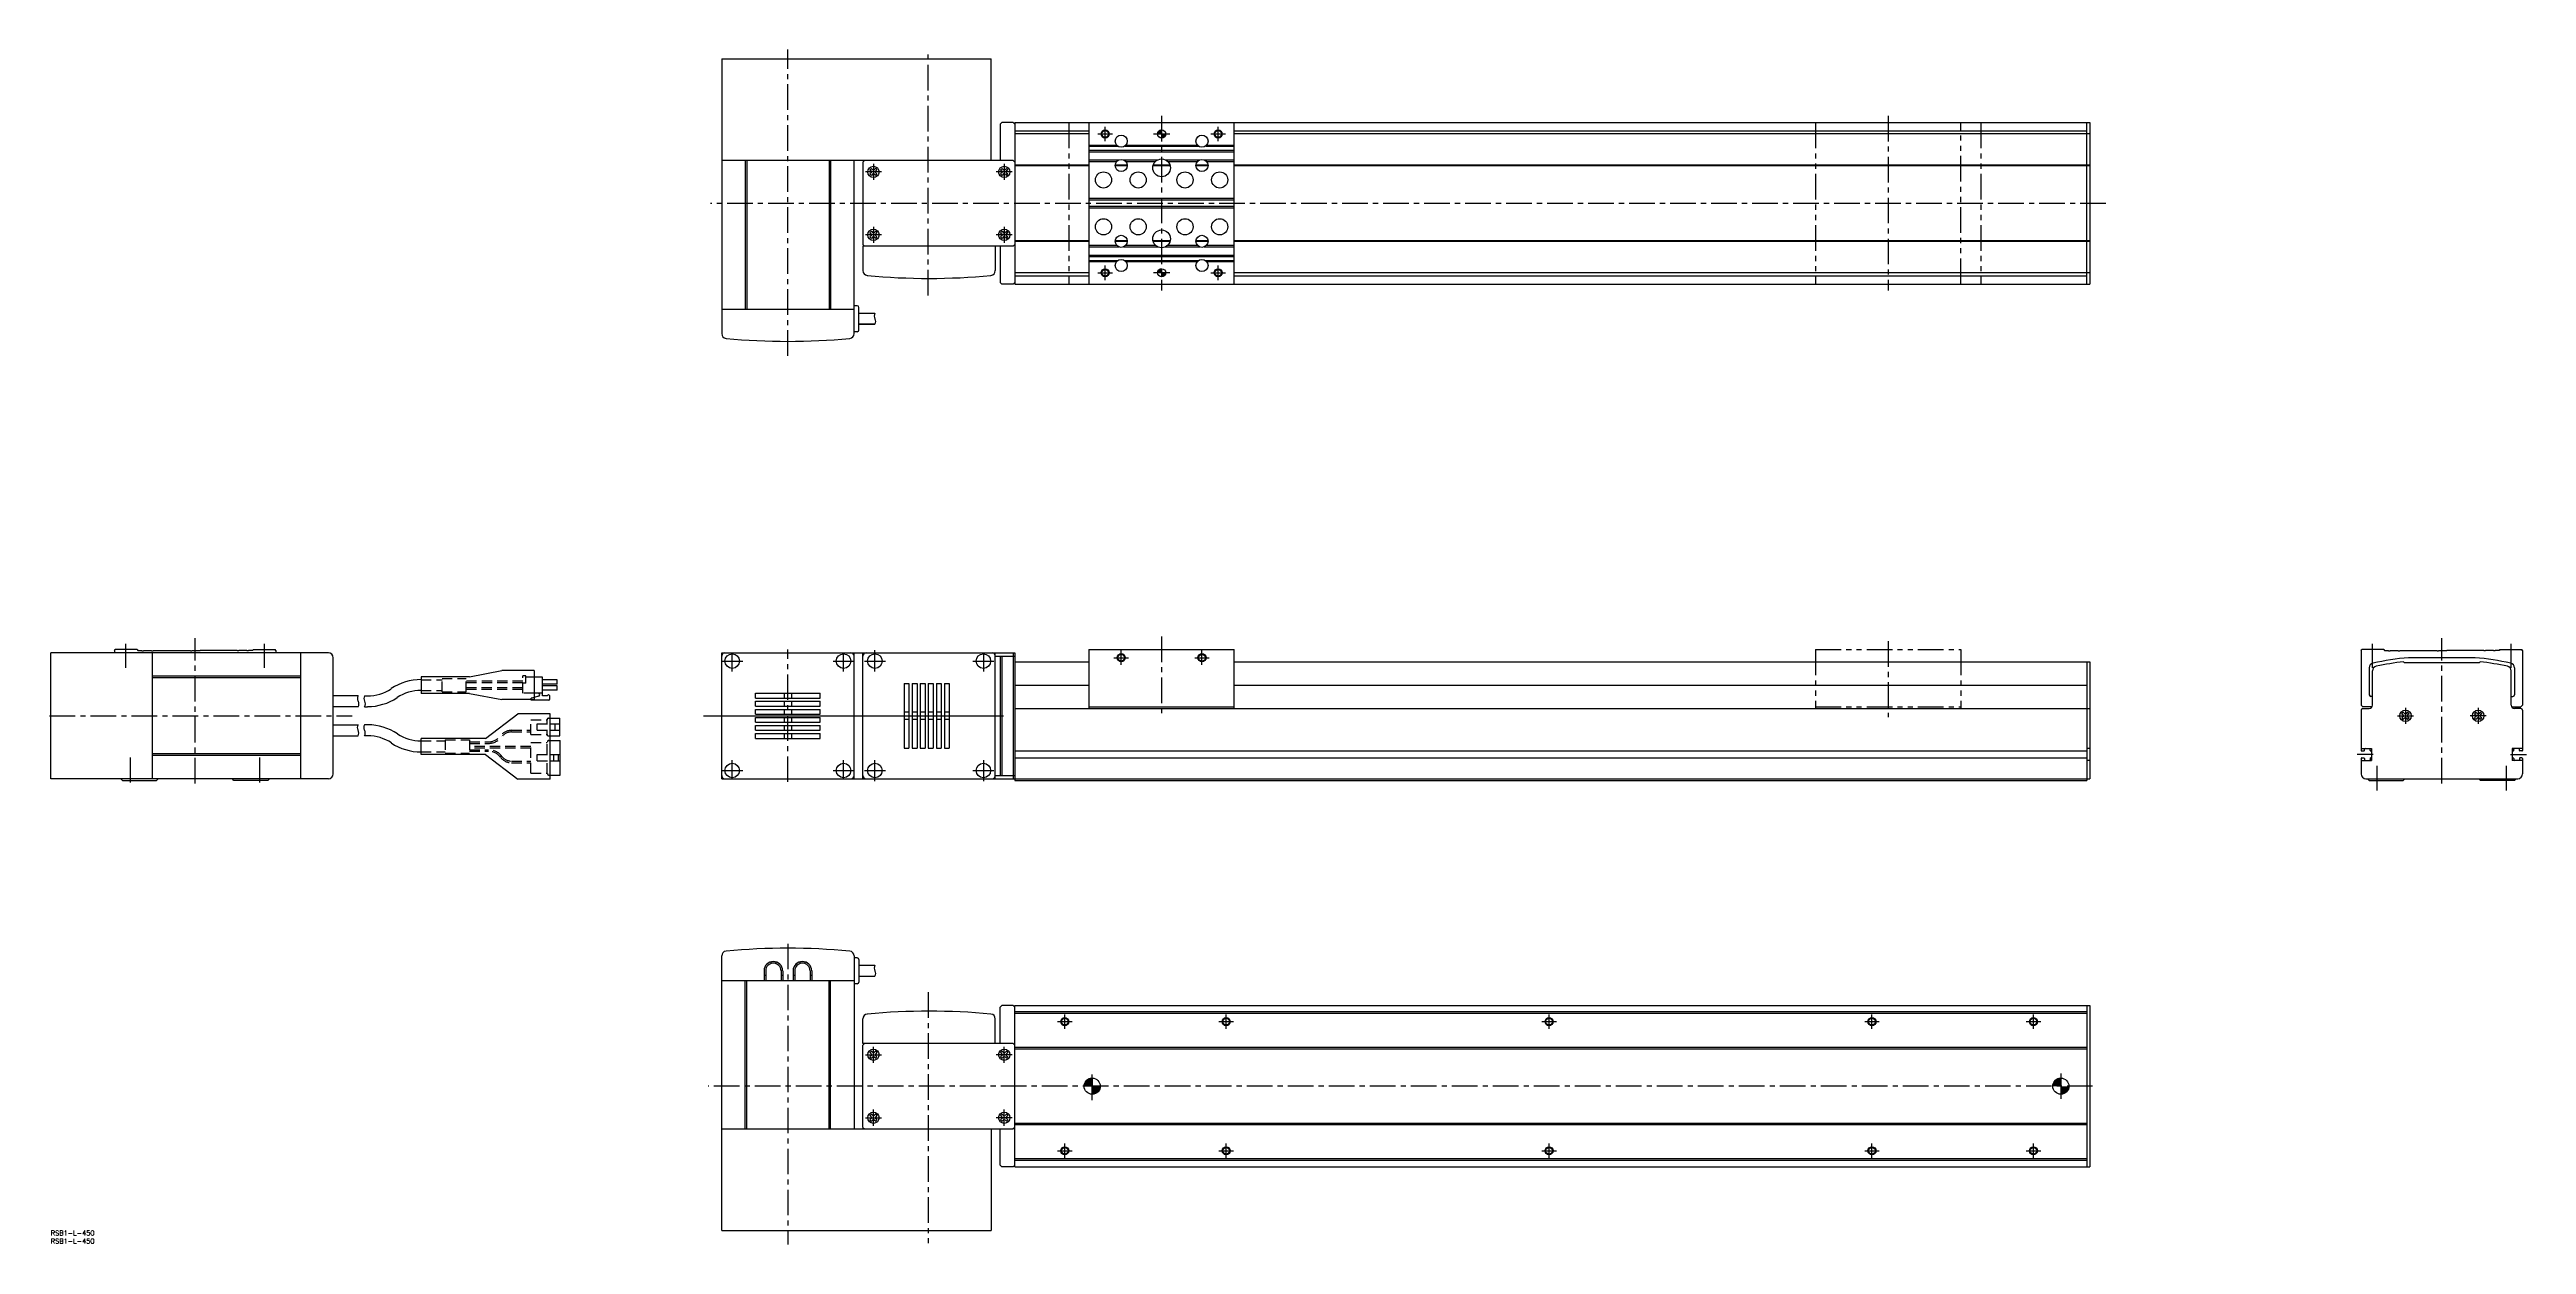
# Model space of a CAD drawing. Extents: x -1 to 1534, y -9 to 732.
import ezdxf

# ---------------------------------------------------------------- set-up
doc = ezdxf.new("R2010")
doc.units = 0
doc.header["$LTSCALE"] = 0.5
for name, pattern in [('CENTER', [50.8, 31.75, -6.35, 6.35, -6.35]), ('DASHED', [19.05, 12.7, -6.35]), ('PHANTOM', [63.5, 31.75, -6.35, 6.35, -6.35, 6.35, -6.35])]:
    doc.linetypes.add(name, pattern=pattern)
for name, color, linetype in [('MSM_CENTER', 1, 'CENTER'), ('MSM_CONTINUOUS', 7, 'CONTINUOUS'), ('MSM_DASHED', 4, 'DASHED'), ('MSM_IMAGINARY', 6, 'PHANTOM'), ('MSM_NARROW', 5, 'CONTINUOUS'), ('MSM_PART_NUMBER', 7, 'CONTINUOUS')]:
    doc.layers.add(name, color=color, linetype=linetype)
doc.styles.get("Standard").update_dxf_attribs({"font": 'txt.shx', "height": 3, "bigfont": 'bigfont.shx'})

# ---------------------------------------------------------------- blocks, each defined once
blk = doc.blocks.new('*U1')
at = {"layer": 'MSM_PART_NUMBER'}
blk.add_text('RSB1-L-450', height=3, dxfattribs=at).set_placement((0, -3))
blk = doc.blocks.new('*U2')
at = {"layer": 'MSM_PART_NUMBER'}
blk.add_text('RSB1-L-450', height=3, dxfattribs=at).set_placement((0, -8))
blk = doc.blocks.new('*U5')
at = {"layer": 'MSM_CONTINUOUS', "linetype": 'CONTINUOUS'}
for p, q in [((686, 680.8), (685.6, 679.5)), ((686.9, 681.7), (686, 680.8)), ((688.1, 682), (686.9, 681.7)), ((688.1, 681.7), (688.1, 682)), ((688.1, 681.7), (688.1, 680.8)), ((688.1, 680.8), (688.1, 679.5)), ((688.1, 679.5), (688.1, 678.2)), ((688.1, 678.2), (688.1, 677.3)), ((689.4, 677.3), (688.1, 677)), ((688.1, 677), (688.1, 677.3)), ((690.3, 678.2), (689.4, 677.3)), ((690.6, 679.5), (690.3, 678.2))]:
    blk.add_line(p, q, dxfattribs=at)
for points in [[(686, 680.8), (685.6, 679.5), (688.1, 679.5)], [(686.9, 681.7), (686, 680.8), (688.1, 680.8)], [(688.1, 682), (686.9, 681.7), (688.1, 681.7)], [(688.1, 679.5), (688.1, 678.2), (690.3, 678.2)], [(688.1, 678.2), (688.1, 677.3), (689.4, 677.3)]]:
    blk.add_solid(points, dxfattribs=at)
at = {"layer": 'MSM_CONTINUOUS', "linetype": 'CONTINUOUS', "extrusion": (0, 0, -1)}
for points in [[(-686, 680.8), (-688.1, 680.8), (-688.1, 679.5)], [(-686.9, 681.7), (-688.1, 681.7), (-688.1, 680.8)], [(-688.1, 679.5), (-690.6, 679.5), (-690.3, 678.2)], [(-688.1, 678.2), (-690.3, 678.2), (-689.4, 677.3)], [(-688.1, 677.3), (-689.4, 677.3), (-688.1, 677)]]:
    blk.add_solid(points, dxfattribs=at)
blk = doc.blocks.new('*U6')
at = {"layer": 'MSM_CONTINUOUS', "linetype": 'CONTINUOUS'}
for p, q in [((686, 594.7), (685.6, 593.5)), ((686.9, 595.7), (686, 594.7)), ((688.1, 596), (686.9, 595.7)), ((688.1, 595.7), (688.1, 596)), ((688.1, 595.7), (688.1, 594.7)), ((688.1, 594.7), (688.1, 593.5)), ((688.1, 593.5), (688.1, 592.2)), ((688.1, 592.2), (688.1, 591.3)), ((689.4, 591.3), (688.1, 591)), ((688.1, 591), (688.1, 591.3)), ((690.3, 592.2), (689.4, 591.3)), ((690.6, 593.5), (690.3, 592.2))]:
    blk.add_line(p, q, dxfattribs=at)
for points in [[(686, 594.7), (685.6, 593.5), (688.1, 593.5)], [(686.9, 595.7), (686, 594.7), (688.1, 594.7)], [(688.1, 596), (686.9, 595.7), (688.1, 595.7)], [(688.1, 593.5), (688.1, 592.2), (690.3, 592.2)], [(688.1, 592.2), (688.1, 591.3), (689.4, 591.3)]]:
    blk.add_solid(points, dxfattribs=at)
at = {"layer": 'MSM_CONTINUOUS', "linetype": 'CONTINUOUS', "extrusion": (0, 0, -1)}
for points in [[(-686, 594.7), (-688.1, 594.7), (-688.1, 593.5)], [(-686.9, 595.7), (-688.1, 595.7), (-688.1, 594.7)], [(-688.1, 593.5), (-690.6, 593.5), (-690.3, 592.2)], [(-688.1, 592.2), (-690.3, 592.2), (-689.4, 591.3)], [(-688.1, 591.3), (-689.4, 591.3), (-688.1, 591)]]:
    blk.add_solid(points, dxfattribs=at)
blk = doc.blocks.new('*U7')
at = {"layer": 'MSM_CONTINUOUS', "linetype": 'CONTINUOUS'}
for p, q in [((641.6, 93), (640.5, 91.4)), ((643.2, 94.1), (641.6, 93)), ((645.1, 94.5), (643.2, 94.1)), ((645.1, 94.1), (645.1, 94.5)), ((645.1, 94.1), (645.1, 93)), ((645.1, 93), (645.1, 91.4)), ((640.5, 91.4), (640.1, 89.5)), ((645.1, 91.4), (645.1, 89.5)), ((645.1, 89.5), (645.1, 87.6)), ((645.1, 87.6), (645.1, 86)), ((645.1, 86), (645.1, 84.9)), ((647.1, 84.9), (645.1, 84.5)), ((645.1, 84.5), (645.1, 84.9)), ((648.7, 86), (647.1, 84.9)), ((649.8, 87.6), (648.7, 86)), ((650.1, 89.5), (649.8, 87.6))]:
    blk.add_line(p, q, dxfattribs=at)
for points in [[(641.6, 93), (640.5, 91.4), (645.1, 91.4)], [(643.2, 94.1), (641.6, 93), (645.1, 93)], [(645.1, 94.5), (643.2, 94.1), (645.1, 94.1)], [(640.5, 91.4), (640.1, 89.5), (645.1, 89.5)], [(645.1, 89.5), (645.1, 87.6), (649.8, 87.6)], [(645.1, 87.6), (645.1, 86), (648.7, 86)], [(645.1, 86), (645.1, 84.9), (647.1, 84.9)]]:
    blk.add_solid(points, dxfattribs=at)
at = {"layer": 'MSM_CONTINUOUS', "linetype": 'CONTINUOUS', "extrusion": (0, 0, -1)}
for points in [[(-641.6, 93), (-645.1, 93), (-645.1, 91.4)], [(-643.2, 94.1), (-645.1, 94.1), (-645.1, 93)], [(-640.5, 91.4), (-645.1, 91.4), (-645.1, 89.5)], [(-645.1, 89.5), (-650.1, 89.5), (-649.8, 87.6)], [(-645.1, 87.6), (-649.8, 87.6), (-648.7, 86)], [(-645.1, 86), (-648.7, 86), (-647.1, 84.9)], [(-645.1, 84.9), (-647.1, 84.9), (-645.1, 84.5)]]:
    blk.add_solid(points, dxfattribs=at)
blk = doc.blocks.new('*U8')
at = {"layer": 'MSM_CONTINUOUS', "linetype": 'CONTINUOUS'}
for p, q in [((1241.6, 93), (1240.5, 91.4)), ((1243.2, 94.1), (1241.6, 93)), ((1245.1, 94.5), (1243.2, 94.1)), ((1245.1, 94.1), (1245.1, 94.5)), ((1245.1, 94.1), (1245.1, 93)), ((1245.1, 93), (1245.1, 91.4)), ((1240.5, 91.4), (1240.1, 89.5)), ((1245.1, 91.4), (1245.1, 89.5)), ((1245.1, 89.5), (1245.1, 87.6)), ((1245.1, 87.6), (1245.1, 86)), ((1245.1, 86), (1245.1, 84.9)), ((1247.1, 84.9), (1245.1, 84.5)), ((1245.1, 84.5), (1245.1, 84.9)), ((1248.7, 86), (1247.1, 84.9)), ((1249.8, 87.6), (1248.7, 86)), ((1250.1, 89.5), (1249.8, 87.6))]:
    blk.add_line(p, q, dxfattribs=at)
for points in [[(1241.6, 93), (1240.5, 91.4), (1245.1, 91.4)], [(1243.2, 94.1), (1241.6, 93), (1245.1, 93)], [(1245.1, 94.5), (1243.2, 94.1), (1245.1, 94.1)], [(1240.5, 91.4), (1240.1, 89.5), (1245.1, 89.5)], [(1245.1, 89.5), (1245.1, 87.6), (1249.8, 87.6)], [(1245.1, 87.6), (1245.1, 86), (1248.7, 86)], [(1245.1, 86), (1245.1, 84.9), (1247.1, 84.9)]]:
    blk.add_solid(points, dxfattribs=at)
at = {"layer": 'MSM_CONTINUOUS', "linetype": 'CONTINUOUS', "extrusion": (0, 0, -1)}
for points in [[(-1241.6, 93), (-1245.1, 93), (-1245.1, 91.4)], [(-1243.2, 94.1), (-1245.1, 94.1), (-1245.1, 93)], [(-1240.5, 91.4), (-1245.1, 91.4), (-1245.1, 89.5)], [(-1245.1, 89.5), (-1250.1, 89.5), (-1249.8, 87.6)], [(-1245.1, 87.6), (-1249.8, 87.6), (-1248.7, 86)], [(-1245.1, 86), (-1248.7, 86), (-1247.1, 84.9)], [(-1245.1, 84.9), (-1247.1, 84.9), (-1245.1, 84.5)]]:
    blk.add_solid(points, dxfattribs=at)

msp = doc.modelspace()

# ---------------------------------------------------------------- linework, layer by layer
at = {"layer": 'MSM_CENTER'}
for p, q in [((456.6, 542), (456.6, 731.8)), ((543.6, 579.5), (543.6, 730.7)), ((688.1, 690.8), (688.1, 582.6)), ((1138.1, 690.8), (1138.1, 582.6)), ((648.6, 679.5), (657.6, 679.5)), ((653.1, 675), (653.1, 684)), ((683.1, 679.5), (693.2, 679.5)), ((718.6, 679.5), (727.6, 679.5)), ((723.1, 675), (723.1, 684)), ((509.6, 661), (509.6, 651)), ((590.6, 661), (590.6, 651)), ((514.6, 656), (504.6, 656)), ((595.6, 656), (585.6, 656)), ((1273, 636.5), (408.7, 636.5)), ((514.6, 617), (504.6, 617)), ((509.6, 622), (509.6, 612)), ((595.6, 617), (585.6, 617)), ((590.6, 622), (590.6, 612)), ((648.6, 593.5), (657.6, 593.5)), ((653.1, 589), (653.1, 598)), ((693.2, 593.5), (683.1, 593.5)), ((718.6, 593.5), (727.6, 593.5)), ((723.1, 589), (723.1, 598)), ((46.5, 348.7), (46.5, 363.5)), ((89.5, 277.1), (89.5, 367.2)), ((132.5, 348.7), (132.5, 363.5)), ((415.6, 352.9), (428.6, 352.9)), ((422.1, 346.4), (422.1, 358)), ((456.6, 278), (456.6, 360)), ((484.6, 352.9), (497.6, 352.9)), ((491.1, 346.4), (491.1, 358)), ((504, 352.9), (517, 352.9)), ((510.5, 346.4), (510.5, 359.6)), ((571.2, 352.9), (584.2, 352.9)), ((577.7, 358), (577.7, 346.4)), ((658.6, 355), (667.6, 355)), ((663.1, 350.5), (663.1, 359.5)), ((688.1, 368.2), (688.1, 318.5)), ((708.6, 355), (717.6, 355)), ((713.1, 350.5), (713.1, 359.5)), ((1138.1, 365.2), (1138.1, 318.1)), ((1438.1, 348.7), (1438.1, 363.5)), ((1481.1, 277.1), (1481.1, 367.2)), ((1524.1, 348.7), (1524.1, 363.5)), ((1458.6, 324), (1458.6, 314)), ((1503.6, 324), (1503.6, 314)), ((-0.7, 319), (186.7, 319)), ((404.3, 319), (590.1, 319)), ((413.6, 319), (584.6, 319)), ((1453.6, 319), (1463.6, 319)), ((1508.6, 319), (1498.6, 319)), ((49.5, 277.7), (49.5, 293.1)), ((129.5, 277.7), (129.5, 293.1)), ((422.1, 280), (422.1, 291.6)), ((491.1, 280), (491.1, 291.6)), ((510.5, 278.5), (510.5, 291.6)), ((577.7, 291.6), (577.7, 278.5)), ((1438.5, 295), (1428.6, 295)), ((1523.7, 295), (1533.5, 295)), ((415.6, 285.1), (428.6, 285.1)), ((484.6, 285.1), (497.6, 285.1)), ((504, 285.1), (517, 285.1)), ((571.2, 285.1), (584.2, 285.1)), ((1441.1, 272.7), (1441.1, 288.1)), ((1521.1, 272.7), (1521.1, 288.1)), ((456.6, 177.8), (456.6, -8.6)), ((543.6, 147.7), (543.6, -7.7)), ((623.6, 129.5), (632.6, 129.5)), ((628.1, 125), (628.1, 134)), ((723.6, 129.5), (732.6, 129.5)), ((728.1, 125), (728.1, 134)), ((923.6, 129.5), (932.6, 129.5)), ((928.1, 125), (928.1, 134)), ((1123.6, 129.5), (1132.6, 129.5)), ((1128.1, 125), (1128.1, 134)), ((1223.6, 129.5), (1232.6, 129.5)), ((1228.1, 125), (1228.1, 134)), ((504.6, 109), (514.6, 109)), ((509.6, 104), (509.6, 114)), ((595.6, 109), (585.6, 109)), ((590.6, 104), (590.6, 114)), ((645.1, 80.9), (645.1, 98.1)), ((1245.1, 97.3), (1245.1, 81.7)), ((1264.8, 89.5), (407.3, 89.5)), ((504.6, 70), (514.6, 70)), ((509.6, 65), (509.6, 75)), ((595.6, 70), (585.6, 70)), ((590.6, 65), (590.6, 75)), ((623.6, 49.5), (632.6, 49.5)), ((628.1, 45), (628.1, 54)), ((723.6, 49.5), (732.6, 49.5)), ((728.1, 45), (728.1, 54)), ((923.6, 49.5), (932.6, 49.5)), ((928.1, 45), (928.1, 54)), ((1123.6, 49.5), (1132.6, 49.5)), ((1128.1, 45), (1128.1, 54)), ((1223.6, 49.5), (1232.6, 49.5)), ((1228.1, 45), (1228.1, 54))]:
    msp.add_line(p, q, dxfattribs=at)
at = {"layer": 'MSM_CONTINUOUS'}
for p, q in [((415.6, 726), (415.6, 555.8)), ((415.6, 726), (582.6, 726)), ((582.6, 663), (582.6, 726)), ((588.1, 685.5), (589.1, 686.5)), ((588.1, 685.5), (588.1, 663)), ((596.1, 686.5), (589.1, 686.5)), ((596.1, 686.5), (597.1, 685.5)), ((597.1, 686.5), (1263.1, 686.5)), ((597.1, 686.5), (597.1, 586.5)), ((597.1, 681.5), (643.1, 681.5)), ((643.1, 679.5), (597.1, 679.5)), ((643.1, 686.5), (643.1, 586.5)), ((733.1, 586.5), (733.1, 686.5)), ((733.1, 681.5), (1261.1, 681.5)), ((1263.1, 679.5), (733.1, 679.5)), ((1261.1, 586.5), (1261.1, 686.5)), ((1263.1, 686.5), (1263.1, 586.5)), ((596.1, 663), (415.6, 663)), ((430.1, 663), (430.1, 571)), ((431.1, 663), (431.1, 571)), ((482.1, 663), (482.1, 571)), ((483.1, 663), (483.1, 571)), ((497.6, 555.8), (497.6, 663)), ((504.1, 663), (503.1, 662)), ((503.1, 662), (503.1, 611)), ((596.1, 663), (597.1, 662)), ((643.1, 660.2), (597.1, 660.2)), ((643.1, 659.8), (597.1, 659.8)), ((643.1, 672.5), (660.3, 672.5)), ((643.1, 672), (660.9, 672)), ((643.1, 669.5), (733.1, 669.5)), ((643.1, 668.5), (733.1, 668.5)), ((643.1, 663.5), (661.8, 663.5)), ((643.1, 662.5), (660.3, 662.5)), ((666.9, 660.2), (659.4, 660.2)), ((666.9, 659.8), (659.4, 659.8)), ((664.5, 663.5), (685.8, 663.5)), ((665.4, 672), (710.9, 672)), ((665.9, 672.5), (710.3, 672.5)), ((665.9, 662.5), (684.4, 662.5)), ((693.5, 659.8), (682.8, 659.8)), ((693.4, 660.2), (682.9, 660.2)), ((690.4, 663.5), (711.8, 663.5)), ((691.9, 662.5), (710.3, 662.5)), ((716.9, 660.2), (709.4, 660.2)), ((716.9, 659.8), (709.4, 659.8)), ((714.5, 663.5), (733.1, 663.5)), ((715.4, 672), (733.1, 672)), ((715.9, 672.5), (733.1, 672.5)), ((715.9, 662.5), (733.1, 662.5)), ((1263.1, 660.2), (733.1, 660.2)), ((1263.1, 659.8), (733.1, 659.8)), ((507.4, 657.3), (508.3, 658.2)), ((507.4, 657.3), (508.4, 656.4)), ((508.4, 655.6), (507.4, 654.7)), ((507.4, 654.7), (508.3, 653.8)), ((508.3, 658.2), (509.2, 657.3)), ((509.2, 654.7), (508.3, 653.8)), ((511, 658.2), (510.1, 657.3)), ((510.1, 654.7), (511, 653.8)), ((511.8, 657.3), (510.9, 656.4)), ((510.9, 655.6), (511.8, 654.7)), ((511, 658.2), (511.8, 657.3)), ((511, 653.8), (511.8, 654.7)), ((588.4, 657.3), (589.3, 658.2)), ((588.4, 657.3), (589.4, 656.4)), ((589.4, 655.6), (588.4, 654.7)), ((588.4, 654.7), (589.3, 653.8)), ((589.3, 658.2), (590.2, 657.3)), ((590.2, 654.7), (589.3, 653.8)), ((592, 658.2), (591.1, 657.3)), ((591.1, 654.7), (592, 653.8)), ((592.8, 657.3), (591.9, 656.4)), ((591.9, 655.6), (592.8, 654.7)), ((592, 658.2), (592.8, 657.3)), ((592, 653.8), (592.8, 654.7)), ((733.1, 639.5), (643.1, 639.5)), ((733.1, 638.5), (643.1, 638.5)), ((733.1, 634.5), (643.1, 634.5)), ((733.1, 633.5), (643.1, 633.5)), ((507.4, 618.3), (508.3, 619.2)), ((507.4, 618.3), (508.4, 617.4)), ((508.4, 616.6), (507.4, 615.7)), ((507.4, 615.7), (508.3, 614.8)), ((508.3, 619.2), (509.2, 618.3)), ((509.2, 615.7), (508.3, 614.8)), ((511, 619.2), (510.1, 618.3)), ((510.1, 615.7), (511, 614.8)), ((511.8, 618.3), (510.9, 617.4)), ((510.9, 616.6), (511.8, 615.7)), ((511, 619.2), (511.8, 618.3)), ((511, 614.8), (511.8, 615.7)), ((588.4, 618.3), (589.3, 619.2)), ((588.4, 618.3), (589.4, 617.4)), ((589.4, 616.6), (588.4, 615.7)), ((588.4, 615.7), (589.3, 614.8)), ((589.3, 619.2), (590.2, 618.3)), ((590.2, 615.7), (589.3, 614.8)), ((592, 619.2), (591.1, 618.3)), ((591.1, 615.7), (592, 614.8)), ((592.8, 618.3), (591.9, 617.4)), ((591.9, 616.6), (592.8, 615.7)), ((592, 619.2), (592.8, 618.3)), ((592, 614.8), (592.8, 615.7)), ((503.1, 611), (504.1, 610)), ((596.1, 610), (503.1, 610)), ((503.1, 610), (503.1, 594.8)), ((585.1, 610), (585.1, 594.8)), ((588.1, 610), (588.1, 587.5)), ((596.1, 610), (597.1, 611)), ((643.1, 613.2), (597.1, 613.2)), ((643.1, 612.8), (597.1, 612.8)), ((643.1, 610.5), (660.3, 610.5)), ((643.1, 609.5), (661.8, 609.5)), ((643.1, 604.5), (733.1, 604.5)), ((643.1, 603.5), (733.1, 603.5)), ((643.1, 601), (660.9, 601)), ((643.1, 600.5), (660.3, 600.5)), ((666.9, 613.2), (659.4, 613.2)), ((666.9, 612.8), (659.4, 612.8)), ((664.5, 609.5), (685.8, 609.5)), ((665.4, 601), (710.9, 601)), ((665.9, 610.5), (684.4, 610.5)), ((665.9, 600.5), (710.3, 600.5)), ((693.5, 613.2), (682.8, 613.2)), ((693.4, 612.8), (682.9, 612.8)), ((690.4, 609.5), (711.8, 609.5)), ((691.9, 610.5), (710.3, 610.5)), ((716.9, 613.2), (709.4, 613.2)), ((716.9, 612.8), (709.4, 612.8)), ((714.5, 609.5), (733.1, 609.5)), ((715.4, 601), (733.1, 601)), ((715.9, 610.5), (733.1, 610.5)), ((715.9, 600.5), (733.1, 600.5)), ((1263.1, 613.2), (733.1, 613.2)), ((1263.1, 612.8), (733.1, 612.8)), ((589.1, 586.5), (588.1, 587.5)), ((596.1, 586.5), (589.1, 586.5)), ((597.1, 587.5), (596.1, 586.5)), ((643.1, 593.5), (597.1, 593.5)), ((597.1, 591.5), (643.1, 591.5)), ((597.1, 586.5), (1263.1, 586.5)), ((1263.1, 593.5), (733.1, 593.5)), ((733.1, 591.5), (1261.1, 591.5)), ((415.6, 571), (497.6, 571)), ((499.6, 573), (497.6, 573)), ((500.6, 558), (500.6, 572)), ((500.6, 568.4), (510.5, 568.4)), ((510.5, 568.3), (500.6, 568.3)), ((499.6, 557), (497.6, 557)), ((500.6, 561.6), (510.5, 561.6)), ((510.5, 561.6), (500.6, 561.6)), ((172, 358), (0, 358)), ((0, 280), (0, 358)), ((39.5, 359.5), (40, 360)), ((39.5, 359.5), (39.5, 358)), ((53.5, 360), (40, 360)), ((53.5, 360), (54, 359.5)), ((54, 359.5), (56.5, 359.5)), ((56.5, 359.5), (56.5, 359.2)), ((56.5, 359.2), (57.5, 359.2)), ((57.5, 359.5), (62.5, 359.5)), ((57.5, 359.5), (57.5, 359.2)), ((62.5, 359.5), (62.5, 359.2)), ((62.5, 359.2), (63.5, 359.2)), ((63, 280), (63, 358)), ((63.5, 359.5), (86.5, 359.5)), ((63.5, 359.5), (63.5, 359.2)), ((86.5, 359.5), (86.5, 359.2)), ((86.5, 359.2), (87.5, 359.2)), ((87.5, 359.5), (87.5, 359.2)), ((87.5, 359.5), (91.5, 359.5)), ((91.5, 359.5), (91.5, 359.2)), ((92.5, 359.2), (91.5, 359.2)), ((115.5, 359.5), (92.5, 359.5)), ((92.5, 359.5), (92.5, 359.2)), ((115.5, 359.5), (115.5, 359.2)), ((116.5, 359.2), (115.5, 359.2)), ((121.5, 359.5), (116.5, 359.5)), ((116.5, 359.5), (116.5, 359.2)), ((121.5, 359.5), (121.5, 359.2)), ((122.5, 359.2), (121.5, 359.2)), ((122.5, 359.5), (122.5, 359.2)), ((125, 359.5), (122.5, 359.5)), ((125.5, 360), (125, 359.5)), ((125.5, 360), (139, 360)), ((139.5, 359.5), (139, 360)), ((139.5, 359.5), (139.5, 358)), ((155, 280), (155, 358)), ((175, 283), (175, 355)), ((415.6, 280), (415.6, 358)), ((415.6, 358), (597.1, 358)), ((497.6, 280), (497.6, 358)), ((503.1, 280), (503.1, 358)), ((585.1, 280), (585.1, 358)), ((585.1, 356), (597.1, 356)), ((588.1, 356), (588.1, 282)), ((589.1, 356), (589.1, 282)), ((596.1, 358), (596.1, 280)), ((597.1, 358), (597.1, 279)), ((643.1, 360), (643.1, 323.5)), ((643.1, 360), (733.1, 360)), ((733.1, 323.5), (733.1, 360)), ((1431.1, 359.5), (1431.6, 360)), ((1431.1, 359.5), (1431.1, 325.5)), ((1445.1, 360), (1431.6, 360)), ((1445.1, 360), (1445.6, 359.5)), ((1445.6, 359.5), (1448.1, 359.5)), ((1448.1, 359.5), (1448.1, 359.2)), ((1448.1, 359.2), (1449.1, 359.2)), ((1449.1, 359.5), (1454.1, 359.5)), ((1449.1, 359.5), (1449.1, 359.2)), ((1454.1, 359.5), (1454.1, 359.2)), ((1454.1, 359.2), (1455.1, 359.2)), ((1455.1, 359.5), (1478.1, 359.5)), ((1455.1, 359.5), (1455.1, 359.2)), ((1501.7, 355), (1460.4, 355)), ((1478.1, 359.5), (1478.1, 359.2)), ((1478.1, 359.2), (1479.1, 359.2)), ((1479.1, 359.5), (1479.1, 359.2)), ((1479.1, 359.5), (1483.1, 359.5)), ((1483.1, 359.5), (1483.1, 359.2)), ((1484.1, 359.2), (1483.1, 359.2)), ((1507.1, 359.5), (1484.1, 359.5)), ((1484.1, 359.5), (1484.1, 359.2)), ((1507.1, 359.5), (1507.1, 359.2)), ((1508.1, 359.2), (1507.1, 359.2)), ((1513.1, 359.5), (1508.1, 359.5)), ((1508.1, 359.5), (1508.1, 359.2)), ((1513.1, 359.5), (1513.1, 359.2)), ((1514.1, 359.2), (1513.1, 359.2)), ((1514.1, 359.5), (1514.1, 359.2)), ((1516.6, 359.5), (1514.1, 359.5)), ((1517.1, 360), (1516.6, 359.5)), ((1517.1, 360), (1530.6, 360)), ((1531.1, 359.5), (1530.6, 360)), ((1531.1, 359.5), (1531.1, 325.5)), ((155, 343.5), (63, 343.5)), ((155, 342.5), (63, 342.5)), ((229.4, 343.2), (229.4, 332.8)), ((259.4, 343.2), (229.4, 343.2)), ((259.4, 343.2), (279.4, 347)), ((299.4, 347), (279.4, 347)), ((299.4, 347), (299.4, 329.1)), ((304.7, 342.9), (299.4, 342.9)), ((304.7, 331.3), (304.7, 342.9)), ((313.7, 341.2), (304.7, 341.2)), ((313.7, 338.5), (304.7, 338.5)), ((313.7, 338.5), (313.7, 341.2)), ((528.6, 339), (528.6, 299)), ((528.6, 339), (531.6, 339)), ((531.6, 339), (531.6, 299)), ((533.6, 339), (533.6, 299)), ((533.6, 339), (536.6, 339)), ((536.6, 339), (536.6, 299)), ((538.6, 339), (538.6, 299)), ((538.6, 339), (541.6, 339)), ((541.6, 339), (541.6, 299)), ((543.6, 339), (543.6, 299)), ((543.6, 339), (546.6, 339)), ((546.6, 339), (546.6, 299)), ((548.6, 339), (548.6, 299)), ((548.6, 339), (551.6, 339)), ((551.6, 339), (551.6, 299)), ((553.6, 339), (553.6, 299)), ((553.6, 339), (556.6, 339)), ((556.6, 339), (556.6, 299)), ((597.1, 352.5), (643.1, 352.5)), ((597.1, 338), (643.1, 338)), ((733.1, 352.5), (1263.1, 352.5)), ((733.1, 338), (1261.1, 338)), ((1261.1, 352.5), (1261.1, 279)), ((1263.1, 352.5), (1263.1, 280)), ((1436.1, 348.7), (1436.1, 332)), ((1438.1, 325.5), (1438.1, 346.8)), ((1457.8, 352.1), (1457.4, 352.5)), ((1457.8, 352.1), (1504.4, 352.1)), ((1504.4, 352.1), (1504.8, 352.5)), ((1524.1, 325.5), (1524.1, 346.8)), ((1526.1, 348.7), (1526.1, 332)), ((190.4, 331.4), (175, 331.4)), ((190.4, 324.6), (175, 324.6)), ((194.4, 331.4), (196.2, 331.4)), ((194.4, 324.6), (196.2, 324.6)), ((259.4, 332.8), (229.4, 332.8)), ((259.4, 332.8), (279.4, 329.1)), ((299.4, 329.1), (279.4, 329.1)), ((297.5, 328.6), (297.5, 329.1)), ((308.3, 328.6), (297.5, 328.6)), ((304.7, 333.1), (299.4, 333.1)), ((302.2, 331.1), (299.4, 330.4)), ((313.7, 337.5), (304.7, 337.5)), ((313.7, 334.8), (304.7, 334.8)), ((307.4, 331.3), (304.7, 331.3)), ((308.3, 332.2), (307.4, 331.3)), ((308.3, 332.2), (309.2, 331.3)), ((309.2, 329.5), (309.2, 331.3)), ((313.7, 334.8), (313.7, 337.5)), ((436.6, 333), (476.6, 333)), ((436.6, 330), (436.6, 333)), ((436.6, 330), (476.6, 330)), ((436.6, 328), (476.6, 328)), ((436.6, 325), (436.6, 328)), ((436.6, 325), (476.6, 325)), ((436.6, 323), (476.6, 323)), ((436.6, 320), (436.6, 323)), ((454.4, 333), (454.4, 330)), ((454.4, 328), (454.4, 325)), ((454.4, 323), (454.4, 320)), ((458.9, 333), (458.9, 330)), ((458.9, 328), (458.9, 325)), ((458.9, 323), (458.9, 320)), ((476.6, 330), (476.6, 333)), ((476.6, 325), (476.6, 328)), ((476.6, 320), (476.6, 323)), ((597.1, 323.5), (1263.1, 323.5)), ((643.1, 324.5), (733.1, 324.5)), ((1431.1, 325.5), (1432.1, 324.5)), ((1431.1, 322.5), (1431.1, 297.6)), ((1437.8, 324.5), (1432.1, 324.5)), ((1432.1, 323.5), (1436.1, 323.5)), ((1438.1, 331), (1437.1, 331)), ((1524.1, 331), (1525.1, 331)), ((1524.3, 324.5), (1530.1, 324.5)), ((1530.1, 323.5), (1526.1, 323.5)), ((1531.1, 325.5), (1530.1, 324.5)), ((1531.1, 322.5), (1531.1, 297.6)), ((175, 313.4), (190.4, 313.4)), ((196.4, 313.4), (194.4, 313.4)), ((269.4, 305), (289.4, 320.2)), ((309.4, 320.2), (289.4, 320.2)), ((309.4, 279.8), (309.4, 320.2)), ((309.4, 317.5), (315.4, 317.5)), ((309.4, 314), (315.4, 314)), ((309.4, 310), (315.4, 310)), ((312.4, 310), (312.4, 314)), ((315.4, 306.5), (315.4, 317.5)), ((436.6, 320), (476.6, 320)), ((436.6, 318), (476.6, 318)), ((436.6, 315), (436.6, 318)), ((436.6, 315), (476.6, 315)), ((436.6, 313), (476.6, 313)), ((436.6, 310), (436.6, 313)), ((436.6, 310), (476.6, 310)), ((436.6, 308), (476.6, 308)), ((436.6, 305), (436.6, 308)), ((454.4, 318), (454.4, 315)), ((454.4, 313), (454.4, 310)), ((454.4, 308), (454.4, 305)), ((458.9, 318), (458.9, 315)), ((458.9, 313), (458.9, 310)), ((458.9, 308), (458.9, 305)), ((476.6, 315), (476.6, 318)), ((476.6, 310), (476.6, 313)), ((476.6, 305), (476.6, 308)), ((531.6, 321.3), (528.6, 321.3)), ((531.6, 316.7), (528.6, 316.7)), ((536.6, 321.3), (533.6, 321.3)), ((536.6, 316.7), (533.6, 316.7)), ((541.6, 321.3), (538.6, 321.3)), ((541.6, 316.7), (538.6, 316.7)), ((546.6, 321.3), (543.6, 321.3)), ((546.6, 316.7), (543.6, 316.7)), ((551.6, 321.3), (548.6, 321.3)), ((551.6, 316.7), (548.6, 316.7)), ((556.6, 321.3), (553.6, 321.3)), ((556.6, 316.7), (553.6, 316.7)), ((1456.4, 320.3), (1457.2, 321.2)), ((1456.4, 320.3), (1457.3, 319.4)), ((1457.3, 318.6), (1456.4, 317.7)), ((1456.4, 317.7), (1457.2, 316.8)), ((1457.2, 321.2), (1458.2, 320.3)), ((1458.2, 317.7), (1457.2, 316.8)), ((1459.9, 321.2), (1459, 320.3)), ((1459, 317.7), (1459.9, 316.8)), ((1459.9, 321.2), (1460.8, 320.3)), ((1460.8, 320.3), (1459.9, 319.4)), ((1459.9, 318.6), (1460.8, 317.7)), ((1459.9, 316.8), (1460.8, 317.7)), ((1502.2, 321.2), (1501.4, 320.3)), ((1501.4, 320.3), (1502.3, 319.4)), ((1502.3, 318.6), (1501.4, 317.7)), ((1502.2, 316.8), (1501.4, 317.7)), ((1502.2, 321.2), (1503.2, 320.3)), ((1503.2, 317.7), (1502.2, 316.8)), ((1504.9, 321.2), (1504, 320.3)), ((1504, 317.7), (1504.9, 316.8)), ((1505.8, 320.3), (1504.9, 321.2)), ((1505.8, 320.3), (1504.9, 319.4)), ((1504.9, 318.6), (1505.8, 317.7)), ((1505.8, 317.7), (1504.9, 316.8)), ((155, 295.5), (63, 295.5)), ((155, 294.5), (63, 294.5)), ((175, 306.6), (190.4, 306.6)), ((196.4, 306.6), (194.4, 306.6)), ((269.4, 305), (229.4, 305)), ((229.4, 295.1), (229.4, 305)), ((269.4, 295.1), (229.4, 295.1)), ((269.4, 295.1), (289.4, 279.8)), ((309.4, 306.5), (315.4, 306.5)), ((309.4, 303.8), (315.6, 303.8)), ((309.4, 295), (315.6, 295)), ((311.6, 291), (311.6, 295)), ((314.6, 291), (314.6, 295)), ((315.6, 282.3), (315.6, 303.8)), ((436.6, 305), (476.6, 305)), ((528.6, 299), (531.6, 299)), ((533.6, 299), (536.6, 299)), ((538.6, 299), (541.6, 299)), ((543.6, 299), (546.6, 299)), ((548.6, 299), (551.6, 299)), ((553.6, 299), (556.6, 299)), ((597.1, 297.2), (1261.1, 297.2)), ((597.1, 292.9), (1261.1, 292.9)), ((1263.1, 298.7), (1261.1, 298.7)), ((1431.1, 298.7), (1437.6, 298.7)), ((1431.1, 292.5), (1431.1, 283)), ((1431.5, 297.2), (1432.7, 297.2)), ((1431.5, 292.9), (1432.7, 292.9)), ((1433.1, 297.6), (1433.1, 298.3)), ((1433.1, 292.5), (1433.1, 291.8)), ((1436.6, 297.6), (1436.6, 298.3)), ((1436.6, 292.5), (1436.6, 291.8)), ((1437, 297.2), (1437.2, 297.2)), ((1437, 292.9), (1437.2, 292.9)), ((1437.6, 298.7), (1437.6, 291.4)), ((1524.6, 298.7), (1524.6, 291.4)), ((1531.1, 298.7), (1524.6, 298.7)), ((1525.2, 297.2), (1525, 297.2)), ((1525.2, 292.9), (1525, 292.9)), ((1525.6, 297.6), (1525.6, 298.3)), ((1525.6, 292.5), (1525.6, 291.8)), ((1529.1, 297.6), (1529.1, 298.3)), ((1529.1, 292.5), (1529.1, 291.8)), ((1530.7, 297.2), (1529.5, 297.2)), ((1530.7, 292.9), (1529.5, 292.9)), ((1531.1, 292.5), (1531.1, 283)), ((172, 280), (0, 280)), ((43.5, 280), (44.5, 279)), ((44.5, 279), (65.5, 279)), ((65.5, 279), (66.5, 280)), ((113.5, 279), (112.5, 280)), ((134.5, 279), (113.5, 279)), ((135.5, 280), (134.5, 279)), ((309.4, 279.8), (289.4, 279.8)), ((309.4, 291), (315.6, 291)), ((309.4, 282.3), (315.6, 282.3)), ((415.6, 280), (1263.1, 280)), ((585.1, 282), (597.1, 282)), ((597.1, 279), (1261.1, 279)), ((1263.1, 291.4), (1261.1, 291.4)), ((1431.1, 291.4), (1437.6, 291.4)), ((1434.1, 280), (1528.1, 280)), ((1435.1, 280), (1436.1, 279)), ((1436.1, 279), (1457.1, 279)), ((1457.1, 279), (1458.1, 280)), ((1505.1, 279), (1504.1, 280)), ((1526.1, 279), (1505.1, 279)), ((1531.1, 291.4), (1524.6, 291.4)), ((1527.1, 280), (1526.1, 279)), ((415.6, 0), (415.6, 170.2)), ((497.6, 170.2), (497.6, 63)), ((499.6, 169), (497.6, 169)), ((415.6, 155), (497.6, 155)), ((430.1, 63), (430.1, 155)), ((431.1, 63), (431.1, 155)), ((441.9, 161), (441.9, 155)), ((442.9, 158), (441.9, 158)), ((442.9, 161), (442.9, 155)), ((446.1, 166.6), (446.1, 165.5)), ((449.1, 166.6), (449.1, 165.5)), ((452.4, 161), (452.4, 155)), ((453.4, 158), (452.4, 158)), ((453.4, 161), (453.4, 155)), ((459.9, 161), (459.9, 155)), ((460.9, 158), (459.9, 158)), ((460.9, 161), (460.9, 155)), ((464.1, 166.6), (464.1, 165.5)), ((467.1, 166.6), (467.1, 165.5)), ((470.4, 161), (470.4, 155)), ((471.4, 158), (470.4, 158)), ((471.4, 161), (471.4, 155)), ((482.1, 63), (482.1, 155)), ((483.1, 63), (483.1, 155)), ((500.6, 168), (500.6, 154)), ((500.6, 164.4), (510.5, 164.4)), ((500.6, 157.6), (510.5, 157.6)), ((499.6, 153), (497.6, 153)), ((589.1, 139.5), (588.1, 138.5)), ((588.1, 116), (588.1, 138.5)), ((596.1, 139.5), (589.1, 139.5)), ((596.1, 139.5), (597.1, 138.5)), ((597.1, 139.5), (1263.1, 139.5)), ((597.1, 39.5), (597.1, 139.5)), ((1261.1, 139.5), (1261.1, 39.5)), ((1263.1, 139.5), (1263.1, 39.5)), ((503.1, 116), (503.1, 131.2)), ((585.1, 116), (585.1, 131.2)), ((1261.1, 135.5), (597.1, 135.5)), ((1261.1, 134.5), (597.1, 134.5)), ((503.1, 115), (504.1, 116)), ((596.1, 116), (503.1, 116)), ((503.1, 64), (503.1, 115)), ((507.4, 110.3), (508.3, 111.2)), ((507.4, 110.3), (508.4, 109.4)), ((508.4, 108.6), (507.4, 107.7)), ((507.4, 107.7), (508.3, 106.8)), ((508.3, 111.2), (509.2, 110.3)), ((509.2, 107.7), (508.3, 106.8)), ((511, 111.2), (510.1, 110.3)), ((510.1, 107.7), (511, 106.8)), ((511.8, 110.3), (510.9, 109.4)), ((510.9, 108.6), (511.8, 107.7)), ((511, 111.2), (511.8, 110.3)), ((511, 106.8), (511.8, 107.7)), ((588.4, 110.3), (589.3, 111.2)), ((588.4, 110.3), (589.4, 109.4)), ((589.4, 108.6), (588.4, 107.7)), ((588.4, 107.7), (589.3, 106.8)), ((589.3, 111.2), (590.2, 110.3)), ((590.2, 107.7), (589.3, 106.8)), ((592, 111.2), (591.1, 110.3)), ((591.1, 107.7), (592, 106.8)), ((592.8, 110.3), (591.9, 109.4)), ((591.9, 108.6), (592.8, 107.7)), ((592, 111.2), (592.8, 110.3)), ((592, 106.8), (592.8, 107.7)), ((596.1, 116), (597.1, 115)), ((1261.1, 113.5), (597.1, 113.5)), ((1261.1, 112.5), (597.1, 112.5)), ((415.6, 63), (596.1, 63)), ((503.1, 64), (504.1, 63)), ((507.4, 71.3), (508.3, 72.2)), ((507.4, 71.3), (508.4, 70.4)), ((508.4, 69.6), (507.4, 68.7)), ((507.4, 68.7), (508.3, 67.8)), ((508.3, 72.2), (509.2, 71.3)), ((509.2, 68.7), (508.3, 67.8)), ((511, 72.2), (510.1, 71.3)), ((510.1, 68.7), (511, 67.8)), ((511.8, 71.3), (510.9, 70.4)), ((510.9, 69.6), (511.8, 68.7)), ((511, 72.2), (511.8, 71.3)), ((511, 67.8), (511.8, 68.7)), ((582.6, 63), (582.6, 0)), ((588.1, 40.5), (588.1, 63)), ((588.4, 71.3), (589.3, 72.2)), ((588.4, 71.3), (589.4, 70.4)), ((589.4, 69.6), (588.4, 68.7)), ((588.4, 68.7), (589.3, 67.8)), ((589.3, 72.2), (590.2, 71.3)), ((590.2, 68.7), (589.3, 67.8)), ((592, 72.2), (591.1, 71.3)), ((591.1, 68.7), (592, 67.8)), ((592.8, 71.3), (591.9, 70.4)), ((591.9, 69.6), (592.8, 68.7)), ((592, 72.2), (592.8, 71.3)), ((592, 67.8), (592.8, 68.7)), ((597.1, 64), (596.1, 63)), ((1261.1, 66.5), (597.1, 66.5)), ((1261.1, 65.5), (597.1, 65.5)), ((589.1, 39.5), (588.1, 40.5)), ((596.1, 39.5), (589.1, 39.5)), ((596.1, 39.5), (597.1, 40.5)), ((1261.1, 44.5), (597.1, 44.5)), ((1261.1, 43.5), (597.1, 43.5)), ((597.1, 39.5), (1263.1, 39.5)), ((415.6, 0), (582.6, 0))]:
    msp.add_line(p, q, dxfattribs=at)
for centre, radius in [((653.1, 679.5), 2.07), ((663.1, 675), 3.75), ((688.1, 679.5), 2.5), ((713.1, 675), 3.75), ((723.1, 679.5), 2.07), ((663.1, 660), 3.75), ((688.1, 658.5), 5.5), ((713.1, 660), 3.75), ((509.6, 656), 3.5), ((590.6, 656), 3.5), ((652.1, 651), 5), ((673.6, 651), 5), ((702.6, 651), 5), ((724.1, 651), 5), ((509.6, 617), 3.5), ((590.6, 617), 3.5), ((652.1, 622), 5), ((663.1, 613), 3.75), ((673.6, 622), 5), ((688.1, 614.5), 5.5), ((702.6, 622), 5), ((713.1, 613), 3.75), ((724.1, 622), 5), ((663.1, 598), 3.75), ((713.1, 598), 3.75), ((653.1, 593.5), 2.07), ((688.1, 593.5), 2.5), ((723.1, 593.5), 2.07), ((422.1, 352.9), 4.5), ((491.1, 352.9), 4.5), ((510.5, 352.9), 4.5), ((577.7, 352.9), 4.5), ((663.1, 355), 2.07), ((713.1, 355), 2.07), ((1458.6, 319), 3.5), ((1503.6, 319), 3.5), ((422.1, 285.1), 4.5), ((491.1, 285.1), 4.5), ((510.5, 285.1), 4.5), ((577.7, 285.1), 4.5), ((628.1, 129.5), 2.07), ((728.1, 129.5), 2.07), ((928.1, 129.5), 2.07), ((1128.1, 129.5), 2.07), ((1228.1, 129.5), 2.07), ((509.6, 109), 3.5), ((590.6, 109), 3.5), ((645.1, 89.5), 5), ((1245.1, 89.5), 5), ((509.6, 70), 3.5), ((590.6, 70), 3.5), ((628.1, 49.5), 2.07), ((728.1, 49.5), 2.07), ((928.1, 49.5), 2.07), ((1128.1, 49.5), 2.07), ((1228.1, 49.5), 2.07)]:
    msp.add_circle(centre, radius, dxfattribs=at)
for centre, radius, start, end in [((507.9, 656), 0.593, 315.0087, 44.9993), ((509.6, 657.7), 0.593, 225.0088, 314.9948), ((509.6, 654.3), 0.593, 44.9962, 134.9956), ((511.3, 656), 0.593, 135.001, 224.9954), ((588.9, 656), 0.593, 315.0087, 44.9993), ((590.6, 657.7), 0.593, 225.0088, 314.9948), ((590.6, 654.3), 0.593, 44.9962, 134.9956), ((592.3, 656), 0.593, 135.001, 224.9954), ((507.9, 617), 0.593, 315.0087, 44.9993), ((509.6, 618.7), 0.593, 225.0088, 314.9948), ((509.6, 615.3), 0.593, 44.9962, 134.9956), ((511.3, 617), 0.593, 135.001, 224.9954), ((588.9, 617), 0.593, 315.0087, 44.9993), ((590.6, 618.7), 0.593, 225.0088, 314.9948), ((590.6, 615.3), 0.593, 44.9962, 134.9956), ((592.3, 617), 0.593, 135.001, 224.9954), ((506.1, 594.8), 3, 180, 264.6526), ((544.1, 990), 400, 264.5063, 275.4937), ((582.1, 594.8), 3, 275.3474, 0), ((499.6, 572), 1, 0, 90), ((418.6, 555.8), 3, 180, 264.5074), ((456.6, 951), 400, 264.5074, 275.4926), ((494.6, 555.8), 3, 275.4926, 0), ((499.6, 558), 1, 270, 0), ((172, 355), 3, 0, 90), ((417.6, 356), 2, 90, 180), ((495.6, 356), 2, 0, 90), ((505.1, 356), 2, 90, 180), ((583.1, 356), 2, 0, 90), ((1474.5, 191.1), 164.5, 94.8951, 102.6618), ((1487.7, 191.1), 164.5, 77.3382, 85.1049), ((229.4, 308), 33.4, 90.0017, 123.5562), ((1439.1, 348.7), 3, 102.6618, 180), ((1441.1, 346.8), 3, 101.7151, 180), ((1481.1, 153.9), 200, 96.8063, 101.7151), ((1481.1, 153.9), 200, 78.2849, 83.1937), ((1521.1, 346.8), 3, 0, 78.2849), ((1523.1, 348.7), 3, 0, 77.3382), ((196.2, 358), 26.7, 270.0005, 303.5556), ((196.2, 358), 33.3, 269.9996, 303.558), ((229.4, 308), 26.7, 89.9994, 123.5569), ((301.9, 332.1), 1.01, 284.3814, 90), ((308.3, 329.5), 0.9, 270, 360), ((1432.1, 322.5), 1, 90, 180), ((1437.1, 332), 1, 180, 270), ((1436.1, 325.5), 2, 270, 0), ((1526.1, 325.5), 2, 180, 270), ((1525.1, 332), 1, 270, 0), ((1530.1, 322.5), 1, 0, 90), ((196.3, 280), 33.4, 56.4452, 89.7886), ((229.4, 330), 26.6, 236.4469, 269.9957), ((1456.9, 319), 0.593, 315.0087, 44.9993), ((1458.6, 320.7), 0.593, 225.0088, 314.9948), ((1458.6, 317.3), 0.593, 44.9962, 134.9956), ((1460.3, 319), 0.593, 135.001, 224.9954), ((1501.9, 319), 0.593, 315.0046, 44.999), ((1503.6, 320.7), 0.593, 225.0052, 314.9912), ((1503.6, 317.3), 0.593, 45.0044, 135.0038), ((1505.3, 319), 0.593, 135.0007, 224.9913), ((196.3, 280), 26.6, 56.4468, 89.7841), ((229.4, 330), 33.4, 236.4452, 270.0009), ((1431.5, 297.6), 0.4, 180, 270), ((1431.5, 292.5), 0.4, 90, 180), ((1432.7, 297.6), 0.4, 270, 0), ((1432.7, 292.5), 0.4, 0, 90), ((1433.5, 298.3), 0.4, 90, 180), ((1433.5, 291.8), 0.4, 180, 270), ((1436.2, 298.3), 0.4, 0, 90), ((1436.2, 291.8), 0.4, 270, 0), ((1437, 297.6), 0.4, 180, 270), ((1437, 292.5), 0.4, 90, 180), ((1437.2, 296.8), 0.4, 0, 90), ((1437.2, 293.3), 0.4, 270, 0), ((1525, 296.8), 0.4, 90, 180), ((1525, 293.3), 0.4, 180, 270), ((1525.2, 297.6), 0.4, 270, 0), ((1525.2, 292.5), 0.4, 0, 90), ((1526, 298.3), 0.4, 90, 180), ((1526, 291.8), 0.4, 180, 270), ((1528.7, 298.3), 0.4, 0, 90), ((1528.7, 291.8), 0.4, 270, 0), ((1529.5, 297.6), 0.4, 180, 270), ((1529.5, 292.5), 0.4, 90, 180), ((1530.7, 297.6), 0.4, 270, 0), ((1530.7, 292.5), 0.4, 0, 90), ((172, 283), 3, 270, 0), ((417.6, 282), 2, 180, 270), ((495.6, 282), 2, 270, 0), ((505.1, 282), 2, 180, 270), ((583.1, 282), 2, 270, 0), ((1434.1, 283), 3, 180, 270), ((1528.1, 283), 3, 270, 0), ((418.6, 170.2), 3, 95.4926, 180), ((456.6, -225), 400, 84.5074, 95.4926), ((494.6, 170.2), 3, 0, 84.5074), ((499.6, 168), 1, 0, 90), ((447.6, 161), 5.75, 0, 180), ((447.6, 161), 4.75, 0, 180), ((465.6, 161), 5.75, 0, 180), ((465.6, 161), 4.75, 0, 180), ((499.6, 154), 1, 270, 0), ((506.1, 131.2), 3, 95.3474, 180), ((544.1, -264), 400, 84.5063, 95.4937), ((582.1, 131.2), 3, 0, 84.6526), ((507.9, 109), 0.593, 315.0087, 44.9993), ((509.6, 110.7), 0.593, 225.0088, 314.9948), ((509.6, 107.3), 0.593, 44.9962, 134.9956), ((511.3, 109), 0.593, 135.001, 224.9954), ((588.9, 109), 0.593, 315.0087, 44.9993), ((590.6, 110.7), 0.593, 225.0088, 314.9948), ((590.6, 107.3), 0.593, 44.9962, 134.9956), ((592.3, 109), 0.593, 135.001, 224.9954), ((507.9, 70), 0.593, 315.0087, 44.9993), ((509.6, 71.7), 0.593, 225.0088, 314.9948), ((509.6, 68.3), 0.593, 44.9962, 134.9956), ((511.3, 70), 0.593, 135.001, 224.9954), ((588.9, 70), 0.593, 315.0087, 44.9993), ((590.6, 71.7), 0.593, 225.0088, 314.9948), ((590.6, 68.3), 0.593, 44.9962, 134.9956), ((592.3, 70), 0.593, 135.001, 224.9954)]:
    msp.add_arc(centre, radius, start, end, dxfattribs=at)
at = {"layer": 'MSM_DASHED'}
for p, q in [((229.4, 341.3), (242.4, 341.3)), ((242.4, 333.9), (242.4, 342.1)), ((242.4, 342.1), (257.4, 342.1)), ((257.4, 333.9), (257.4, 342.1)), ((292.4, 340.5), (257.4, 340.5)), ((292.4, 339.5), (257.4, 339.5)), ((292.4, 333.1), (292.4, 343.8)), ((294.2, 343.8), (292.4, 343.8)), ((294.2, 339.3), (292.4, 339.3)), ((294.2, 339.3), (294.2, 343.8)), ((299.4, 342.9), (294.2, 342.9)), ((229.4, 334.6), (242.4, 334.6)), ((242.4, 333.9), (257.4, 333.9)), ((257.4, 336.5), (292.4, 336.5)), ((257.4, 335.5), (292.4, 335.5)), ((299.4, 333.1), (292.4, 333.1)), ((299.4, 330.4), (297.5, 330)), ((297.5, 329.1), (297.5, 330)), ((285.4, 310), (297.4, 310)), ((285.4, 309), (297.4, 309)), ((297.4, 316.5), (307.4, 316.5)), ((297.4, 307.5), (297.4, 316.5)), ((297.4, 307.5), (307.4, 307.5)), ((301.4, 314), (309.4, 314)), ((301.4, 310), (301.4, 314)), ((301.4, 310), (309.4, 310)), ((307.4, 314), (307.4, 316.5)), ((307.4, 307.5), (307.4, 310)), ((308.4, 317.5), (309.4, 317.5)), ((229.4, 303.4), (244.4, 303.4)), ((229.4, 296.6), (244.4, 296.6)), ((244.4, 304.2), (259.4, 304.2)), ((244.4, 304.2), (244.4, 295.9)), ((244.4, 295.9), (259.4, 295.9)), ((259.4, 304.2), (259.4, 295.9)), ((259.4, 302.9), (271.1, 302.9)), ((259.4, 301.9), (271.1, 301.9)), ((297.4, 300), (259.4, 300)), ((297.4, 299), (259.4, 299)), ((259.4, 298), (271.1, 298)), ((259.4, 297), (271.1, 297)), ((297.4, 302.5), (307.6, 302.5)), ((297.4, 283.5), (297.4, 302.5)), ((301.4, 295), (309.4, 295)), ((301.4, 291), (301.4, 295)), ((307.6, 295), (307.6, 302.8)), ((308.4, 306.5), (309.4, 306.5)), ((308.6, 303.8), (309.4, 303.8)), ((285.4, 290.9), (297.4, 290.9)), ((285.4, 289.9), (297.4, 289.9)), ((297.4, 283.5), (307.6, 283.5)), ((301.4, 291), (309.4, 291)), ((307.6, 283.3), (307.6, 291)), ((308.6, 282.3), (309.4, 282.3))]:
    msp.add_line(p, q, dxfattribs=at)
for centre, radius, start, end in [((285.4, 301.5), 8.5, 90.0017, 142.7329), ((285.4, 301.5), 7.5, 90.0017, 142.7329), ((308.4, 316.5), 1, 90.0017, 180.0017), ((308.4, 307.5), 1, 180.0017, 270.0017), ((271.1, 312.4), 9.5, 270.0017, 322.7329), ((271.1, 312.4), 10.5, 270.0017, 322.7329), ((271.1, 287.5), 10.5, 37.2706, 90.0017), ((271.1, 287.5), 9.5, 37.2706, 90.0017), ((285.4, 298.4), 8.5, 217.2706, 270.0017), ((285.4, 298.4), 7.5, 217.2706, 270.0017), ((308.6, 302.8), 1, 90.0017, 180.0017), ((308.6, 283.3), 1, 180.0017, 270.0017)]:
    msp.add_arc(centre, radius, start, end, dxfattribs=at)
at = {"layer": 'MSM_IMAGINARY'}
for p, q in [((630.6, 686.5), (630.6, 586.5)), ((1093.1, 686.5), (1093.1, 586.5)), ((1183.1, 586.5), (1183.1, 686.5)), ((1195.6, 686.5), (1195.6, 586.5)), ((1093.1, 360), (1093.1, 323.5)), ((1093.1, 360), (1183.1, 360)), ((1183.1, 360), (1183.1, 323.5)), ((1093.1, 324.5), (1183.1, 324.5))]:
    msp.add_line(p, q, dxfattribs=at)
at = {"layer": 'MSM_NARROW'}
for centre in [(653.1, 679.5), (723.1, 679.5), (653.1, 593.5), (723.1, 593.5), (663.1, 355), (713.1, 355), (628.1, 129.5), (728.1, 129.5), (928.1, 129.5), (1128.1, 129.5), (1228.1, 129.5), (628.1, 49.5), (728.1, 49.5), (928.1, 49.5), (1128.1, 49.5), (1228.1, 49.5)]:
    msp.add_circle(centre, 2.5, dxfattribs=at)
for centre, start, end in [((513.2, 566.7), 147.2209, 212.7791), ((507.9, 563.3), 327.2209, 32.7791), ((193.1, 329.7), 148.3093, 211.7225), ((187.8, 326.4), 326.1644, 31.7225), ((197.1, 329.7), 148.3093, 211.7225), ((191.8, 326.4), 326.1644, 31.7225), ((193, 311.7), 147.2209, 212.7791), ((187.7, 308.3), 327.2209, 32.7791), ((197, 311.7), 147.216, 212.7791), ((191.7, 308.3), 327.2209, 32.7791), ((513.2, 162.7), 147.2209, 212.7791), ((507.9, 159.3), 327.2209, 32.7791)]:
    msp.add_arc(centre, 3.14, start, end, dxfattribs=at)

# ---------------------------------------------------------------- block references
at = {"layer": 'MSM_CONTINUOUS', "linetype": 'CONTINUOUS'}
for name in ['*U5', '*U6', '*U7', '*U8']:
    msp.add_blockref(name, (0, 0), dxfattribs=at)
at = {"layer": 'MSM_CONTINUOUS'}
for name in ['*U1', '*U2']:
    msp.add_blockref(name, (0, 0), dxfattribs=at)

doc.saveas('drawing.dxf')
